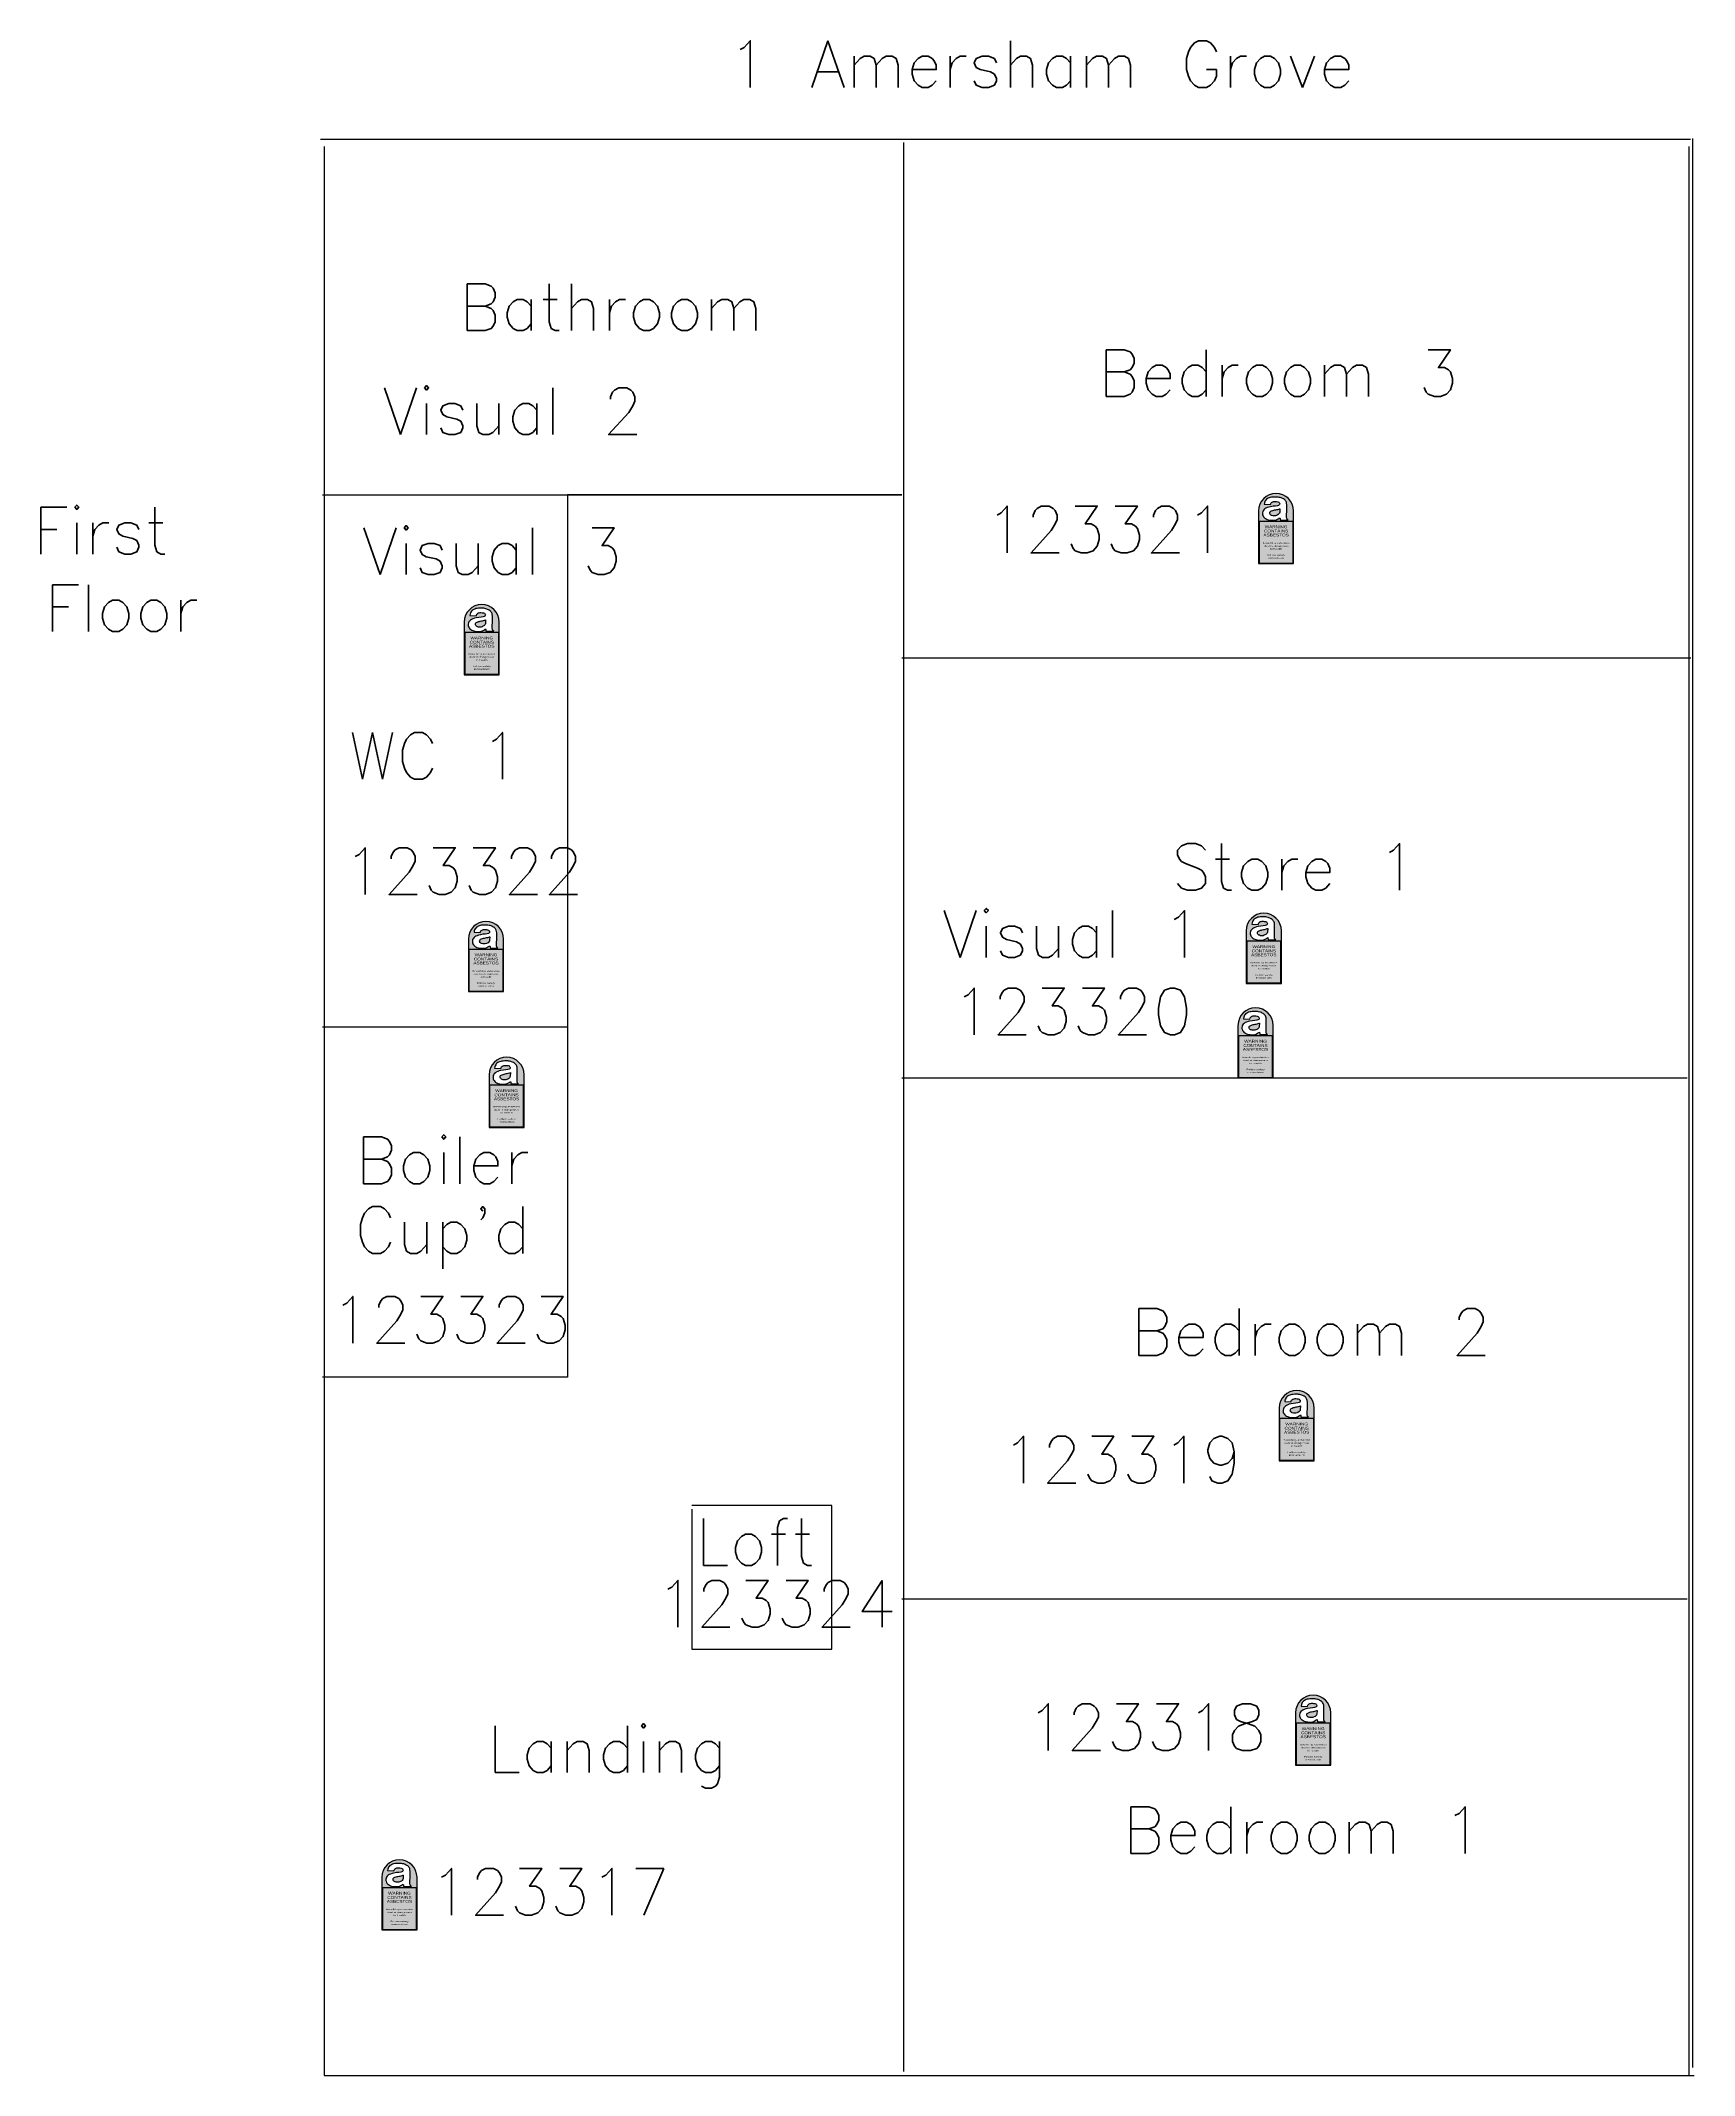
# Model space of a CAD drawing. Extents: x -19457 to -5313, y -43512 to -26109.
import ezdxf
from ezdxf.enums import TextEntityAlignment as Align

# ---------------------------------------------------------------- set-up
doc = ezdxf.new("R2010")
doc.units = 0
doc.header["$LTSCALE"] = 10
doc.header["$MEASUREMENT"] = 0
for name, color, linetype in [('2D_DETAIL', 7, 'Continuous'), ('2D_TEXT', 4, 'Continuous'), ('AB SYMBOL', 7, 'Continuous')]:
    doc.layers.add(name, color=color, linetype=linetype)
doc.styles.add('ARIAL', font='ARIAL.TTF', dxfattribs={"width": 0.7})
doc.styles.get("Standard").update_dxf_attribs({"font": 'TXT.SHX'})

# ---------------------------------------------------------------- blocks, each defined once
blk = doc.blocks.new('AB SYMBOL', base_point=(132, 256))
at = {"layer": 'AB SYMBOL'}
h = blk.add_hatch(color=256, dxfattribs=at)
h.paths.add_polyline_path([(300, 450, 1), (0, 450), (0, 0), (300, 0)])
h.paths.add_polyline_path([(240, 394), (241, 389), (242, 384), (244, 380), (246, 377), (252, 372), (188, 372), (183, 392), (177, 388), (167, 382), (156, 376), (147, 372), (133, 370), (119, 370), (105, 371), (92, 372), (82, 374), (73, 378), (64, 382), (55, 388), (49, 393), (43, 400), (38, 407), (35, 416), (34, 424), (34, 433), (36, 444), (40, 452), (45, 459), (54, 467), (62, 473), (74, 478), (87, 483), (102, 486), (124, 490), (144, 492), (161, 494), (171, 497), (177, 501), (180, 506), (181, 512), (179, 517), (175, 522), (172, 526), (164, 529), (154, 530), (143, 531), (137, 531), (128, 530), (121, 528), (116, 526), (112, 522), (107, 518), (104, 513), (101, 504), (48, 507), (50, 519), (53, 528), (57, 536), (62, 543), (68, 550), (76, 555), (82, 558), (91, 562), (100, 565), (110, 567), (121, 568), (134, 569), (148, 569), (159, 569), (167, 568), (176, 566), (186, 564), (193, 562), (200, 559), (211, 554), (225, 545), (231, 536), (235, 530), (238, 524), (240, 515), (242, 501), (242, 472)], flags=16)
h.paths.add_polyline_path([(296, 360), (296, 4), (4, 4), (4, 360)], flags=16)
h.paths.add_polyline_path([(181, 439), (179, 430), (174, 424), (168, 418), (160, 414), (153, 411), (144, 408), (134, 408), (122, 408), (109, 411), (102, 417), (98, 421), (96, 427), (95, 432), (96, 441), (104, 447), (111, 450), (121, 454), (130, 456), (137, 458), (147, 460), (155, 461), (165, 463), (174, 466), (180, 468), (183, 469)], flags=0)
h.paths.add_polyline_path([(79, 38), (221, 38), (221, 57), (79, 57)], flags=8)
h.paths.add_polyline_path([(68, 59), (232, 59), (232, 83), (68, 83)], flags=8)
h.paths.add_polyline_path([(95, 116), (205, 116), (205, 135), (95, 135)], flags=8)
h.paths.add_polyline_path([(40, 138), (260, 138), (260, 161), (40, 161)], flags=8)
h.paths.add_polyline_path([(31, 163), (269, 163), (269, 186), (31, 186)], flags=8)
h.paths.add_polyline_path([(35, 225), (265, 225), (265, 263), (35, 263)], flags=8)
h.paths.add_polyline_path([(40, 259), (260, 259), (260, 297), (40, 297)], flags=8)
h.paths.add_polyline_path([(47, 296), (253, 296), (253, 333), (47, 333)], flags=8)
blk.add_hatch(color=1, dxfattribs=at).paths.add_polyline_path([(4, 360), (4, 4), (296, 4), (296, 360)])
blk.add_lwpolyline([(300, 450, 1), (0, 450), (0, 0), (300, 0), (300, 450)], format="xyb", dxfattribs=at)
for points in [[(183, 392), (188, 372), (252, 372), (246, 377), (244, 380), (242, 384), (241, 389), (240, 394), (242, 472), (242, 501), (240, 515), (238, 524), (235, 530), (231, 536), (227, 542), (222, 547), (214, 552), (208, 555), (200, 559), (193, 562), (186, 564), (176, 566), (167, 568), (159, 569), (148, 569), (134, 569), (121, 568), (110, 567), (100, 565), (91, 562), (82, 558), (76, 555), (68, 550), (62, 543), (57, 536), (53, 528), (50, 519), (48, 507), (101, 504), (104, 513), (107, 518), (112, 522), (116, 526), (121, 528), (128, 530), (137, 531), (143, 531), (154, 530), (164, 529), (172, 526), (175, 522), (179, 517), (181, 512), (180, 506), (177, 501), (171, 497), (161, 494), (144, 492), (124, 490), (102, 486), (87, 483), (74, 478), (62, 473), (54, 467), (45, 459), (40, 452), (36, 444), (34, 433), (34, 424), (35, 416), (38, 407), (43, 400), (49, 393), (55, 388), (64, 382), (73, 378), (82, 374), (92, 372), (105, 371), (119, 370), (133, 370), (147, 372), (156, 376), (167, 382), (177, 388)], [(4, 4), (296, 4), (296, 360), (4, 360)], [(183, 469), (181, 439), (179, 430), (174, 424), (168, 418), (160, 414), (153, 411), (144, 408), (134, 408), (122, 408), (112, 411), (107, 413), (102, 417), (98, 421), (96, 427), (95, 432), (96, 439), (99, 443), (104, 447), (111, 450), (121, 454), (130, 456), (137, 458), (147, 460), (155, 461), (165, 463), (174, 466), (180, 468)]]:
    blk.add_lwpolyline(points, close=True, dxfattribs=at)
at = {"layer": 'AB SYMBOL', "color": 254, "style": 'ARIAL'}
for s, height, width, p in [('Breathing asbestos', 12, 1.6, (150, 167)), ('ASBESTOS', 24, 1.2, (150, 225)), ('CONTAINS', 24, 1.2, (150, 259)), ('WARNING', 24, 1.2, (150, 295)), ('dust is dangerous', 12, 1.6, (150, 141)), ('Follow safety', 12, 1.6, (150, 63)), ('instructions', 12, 1.6, (150, 38)), ('to health', 12, 1.6, (150, 116))]:
    blk.add_text(s, height=height, dxfattribs=dict(at, width=width)).set_placement(p, align=Align.BOTTOM_CENTER)

msp = doc.modelspace()

# ---------------------------------------------------------------- linework, layer by layer
at = {"layer": '2D_DETAIL'}
for p, q in [((-17064, -26952), (-5346, -26952)), ((-5327, -26946), (-5327, -43445)), ((-17031, -27013), (-17031, -43512)), ((-12077, -26979), (-12077, -43478)), ((-5360, -27013), (-5360, -43512)), ((-17046, -29992), (-12092, -29992)), ((-12092, -29992), (-14952, -29992)), ((-14952, -29992), (-14952, -34547)), ((-12092, -31388), (-5342, -31388)), ((-14952, -34547), (-17046, -34547)), ((-14952, -34547), (-14952, -37540)), ((-12092, -34979), (-5375, -34979)), ((-14952, -37540), (-17046, -37540)), ((-12690, -38637), (-13888, -38637)), ((-13888, -38670), (-13888, -39867)), ((-12690, -39867), (-12690, -38637)), ((-12092, -39435), (-5375, -39435)), ((-13888, -39867), (-12690, -39867)), ((-17031, -43512), (-5313, -43512))]:
    msp.add_line(p, q, dxfattribs=at)

# ---------------------------------------------------------------- block references
at = {"layer": '2D_TEXT', "color": 3}
for p in [(-8908, -30325), (-15702, -31276), (-9013, -33916), (-15666, -33986), (-9084, -34725), (-15490, -35148), (-8732, -37999), (-8591, -40604), (-16406, -42012)]:
    msp.add_blockref('AB SYMBOL', p, dxfattribs=at)

# ---------------------------------------------------------------- texts
at = {"layer": '2D_TEXT', "color": 7}
for s, p in [('1 Amersham Grove', (-10897, -26309)), ('Bathroom', (-14575, -28389)), ('Bedroom 3', (-8872, -28952)), ('First ', (-18764, -30290)), ('Floor', (-18764, -30962)), ('WC 1', (-16089, -32226)), ('Store 1', (-8732, -33176)), ('Boiler', (-16018, -35676)), ("Cup'd", (-16018, -36348)), ('Bedroom 2', (-8591, -37154)), ('Loft', (-13343, -38950)), ('Landing', (-14610, -40780)), ('Bedroom 1', (-8661, -41414))]:
    msp.add_text(s, height=400, dxfattribs=at).set_placement(p, align=Align.MIDDLE)
at = {"layer": '2D_TEXT', "color": 3}
for s, p in [('Visual 2', (-15420, -29269)), ('123324', (-13167, -39478))]:
    msp.add_text(s, height=400, dxfattribs=at).set_placement(p, align=Align.MIDDLE)
at = {"layer": '2D_TEXT', "color": 1}
for s, p in [('123321', (-10351, -30290)), ('Visual 3', (-15596, -30466)), ('123322', (-15842, -33212)), ('Visual 1', (-10633, -33740)), ('123320', (-10633, -34412)), ('123323', (-15948, -37049)), ('123319', (-10210, -38246)), ('123318', (-9999, -40534)), ('123317', (-15103, -41942))]:
    msp.add_text(s, height=400, dxfattribs=at).set_placement(p, align=Align.MIDDLE)

doc.saveas('drawing.dxf')
